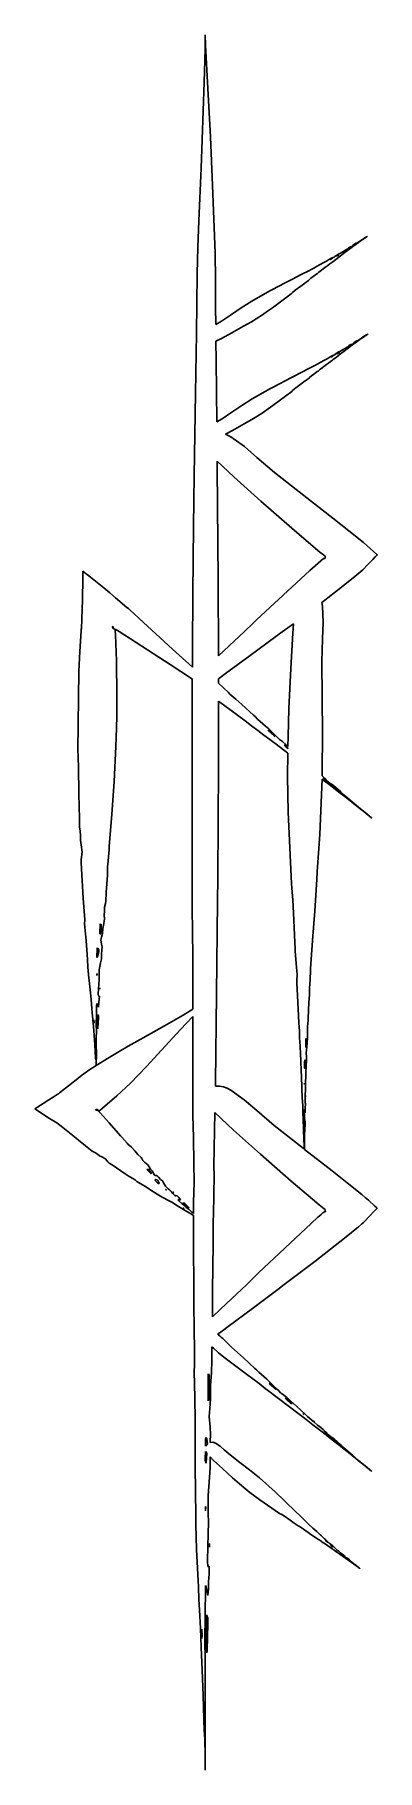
# Model space of a CAD drawing. Extents: x 0 to 83, y 0 to 420.
import ezdxf

# ---------------------------------------------------------------- set-up
doc = ezdxf.new("R2010")
doc.units = 0

msp = doc.modelspace()

# ---------------------------------------------------------------- linework, layer by layer
at = {"layer": 'Layer 1'}
for p, q in [((41.254519, 420.471585), (41.204836, 417.060914)), ((41.333882, 417.966756), (41.254519, 420.471585)), ((41.204836, 417.060914), (40.962083, 408.985604)), ((41.899153, 407.451556), (41.333882, 417.966756)), ((40.962083, 408.985604), (40.231975, 388.125004)), ((42.50869, 395.733651), (41.899153, 407.451556)), ((43.013003, 383.979356), (42.50869, 395.733651)), ((40.231975, 388.125004), (39.728773, 375.386004)), ((43.676834, 367.608456), (43.013003, 383.979356)), ((39.728773, 375.386004), (39.455413, 369.016778)), ((78.399442, 370.285622), (77.578865, 369.737045)), ((77.775618, 369.75076), (78.27992, 370.113221)), ((78.27992, 370.113221), (78.828684, 370.504621)), ((78.816933, 370.560283), (78.399442, 370.285622)), ((79.335152, 370.901472), (78.816933, 370.560283)), ((78.828684, 370.504621), (79.611483, 371.053825)), ((80.081347, 371.389454), (79.335152, 370.901472)), ((79.611483, 371.053825), (79.685928, 371.107249)), ((79.685928, 371.107249), (79.793765, 371.189238)), ((79.793765, 371.189238), (80.161481, 371.437681)), ((80.273769, 371.514727), (80.081347, 371.389454)), ((80.161481, 371.437681), (80.273769, 371.514727)), ((80.273684, 371.514608), (80.283144, 371.520791)), ((80.274737, 371.51535), (80.273684, 371.514608)), ((80.3059, 371.536), (80.274737, 371.51535)), ((80.283144, 371.520791), (80.3059, 371.536)), ((80.4072, 371.602998), (80.305919, 371.535476)), ((80.305919, 371.535476), (80.397184, 371.595827)), ((80.397184, 371.595827), (80.4767, 371.649)), ((80.4767, 371.649), (80.4072, 371.602998)), ((80.4767, 371.649), (80.4767, 371.649)), ((39.455413, 369.016778), (39.31153, 362.652404)), ((43.715171, 361.089346), (43.676834, 367.608456)), ((71.043585, 365.94108), (70.574648, 365.639709)), ((71.331734, 366.098134), (71.043585, 365.94108)), ((71.969838, 366.415828), (71.331734, 366.098134)), ((71.452729, 365.970569), (71.4703, 366.02)), ((71.486057, 365.974774), (71.452729, 365.970569)), ((71.47029, 366.020392), (71.76121, 366.212814)), ((71.4703, 366.02), (71.47029, 366.020392)), ((72.050524, 366.317451), (71.486057, 365.974774)), ((71.76121, 366.212814), (72.035191, 366.359358)), ((72.209444, 366.529724), (71.969838, 366.415828)), ((72.035191, 366.359358), (72.078783, 366.349342)), ((72.078783, 366.349342), (72.050524, 366.317451)), ((72.062549, 365.459841), (72.814247, 366.05133)), ((72.405947, 366.612948), (72.209444, 366.529724)), ((72.633181, 366.801289), (72.405947, 366.612948)), ((72.950565, 367.009789), (72.633181, 366.801289)), ((72.814247, 366.05133), (73.911217, 366.861333)), ((73.281741, 367.203695), (72.950565, 367.009789)), ((73.129821, 366.867495), (72.966891, 366.792553)), ((72.966891, 366.792553), (72.9856, 366.841)), ((72.9856, 366.841), (72.98562, 366.840907)), ((72.98562, 366.840907), (73.171178, 366.995982)), ((73.450854, 367.06474), (73.129821, 366.867495)), ((73.171178, 366.995982), (73.533833, 367.158601)), ((73.796, 367.488), (73.281741, 367.203695)), ((73.502484, 367.098872), (73.450854, 367.06474)), ((73.554238, 367.155138), (73.502484, 367.098872)), ((73.533833, 367.158601), (73.554238, 367.155138)), ((74.650603, 367.966424), (73.796, 367.488)), ((73.911217, 366.861333), (74.364818, 367.200547)), ((74.364818, 367.200547), (74.985306, 367.669978)), ((74.631166, 367.839872), (74.538725, 367.781751)), ((74.538725, 367.781751), (74.5432, 367.794)), ((74.5432, 367.794), (74.54324, 367.794115)), ((74.54324, 367.794115), (74.633946, 367.852114)), ((74.633946, 367.852114), (74.631166, 367.839872)), ((74.831225, 368.091448), (74.650603, 367.966424)), ((75.402061, 368.43165), (74.831225, 368.091448)), ((74.985306, 367.669978), (75.120411, 367.772001)), ((75.120411, 367.772001), (75.656684, 368.184547)), ((75.344781, 368.457347), (75.307187, 368.431129)), ((75.307187, 368.431129), (75.360919, 368.457223)), ((75.3846, 368.478), (75.344781, 368.457347)), ((75.360919, 368.457223), (75.3846, 368.478)), ((75.3846, 368.478), (75.3846, 368.478)), ((75.735769, 368.630617), (75.402061, 368.43165)), ((75.656684, 368.184547), (76.191162, 368.591652)), ((75.852942, 368.718295), (75.735769, 368.630617)), ((76.187271, 368.963895), (75.823078, 368.747603)), ((75.823078, 368.747603), (75.852942, 368.718295)), ((76.501071, 369.148031), (76.187271, 368.963895)), ((76.191162, 368.591652), (76.740295, 368.9854)), ((76.318849, 368.944603), (76.501071, 369.148031)), ((76.456856, 369.028573), (76.318849, 368.944603)), ((76.927585, 369.328953), (76.456856, 369.028573)), ((76.740295, 368.9854), (76.965057, 369.152966)), ((77.199771, 369.509874), (76.927585, 369.328953)), ((76.963232, 369.396082), (77.529186, 369.7719)), ((77.135684, 369.558077), (76.963232, 369.396082)), ((76.965057, 369.152966), (77.775618, 369.75076)), ((77.756666, 369.938097), (77.135684, 369.558077)), ((77.366036, 369.60794), (77.199771, 369.509874)), ((77.531538, 369.608765), (77.357667, 369.492642)), ((77.357667, 369.492642), (77.507, 369.603)), ((77.578865, 369.737045), (77.366036, 369.60794)), ((77.50699, 369.603445), (77.564247, 369.635229)), ((77.507, 369.603), (77.50699, 369.603445)), ((77.529186, 369.7719), (77.7652, 369.924)), ((77.564247, 369.635229), (77.531538, 369.608765)), ((77.815718, 369.964561), (77.756666, 369.938097)), ((77.7652, 369.924), (77.815718, 369.964561)), ((77.7652, 369.924), (77.7652, 369.924)), ((39.31153, 362.652404), (39.217482, 355.390804)), ((64.454992, 362.356036), (62.321212, 361.269026)), ((66.480802, 363.388266), (64.454992, 362.356036)), ((66.675575, 363.505007), (66.480802, 363.388266)), ((67.626928, 364.012772), (66.675575, 363.505007)), ((66.812533, 361.476227), (67.338169, 361.90683)), ((67.338169, 361.90683), (68.191953, 362.518845)), ((67.778481, 364.080912), (67.626928, 364.012772)), ((68.857131, 364.705915), (67.778481, 364.080912)), ((68.191953, 362.518845), (68.374551, 362.638676)), ((68.374551, 362.638676), (68.735468, 362.917294)), ((68.735468, 362.917294), (70.405008, 364.199204)), ((69.934311, 365.318921), (68.857131, 364.705915)), ((70.0837, 365.396953), (69.934311, 365.318921)), ((70.574648, 365.639709), (70.0837, 365.396953)), ((70.405008, 364.199204), (70.898493, 364.582811)), ((70.898493, 364.582811), (71.386537, 364.967779)), ((71.386537, 364.967779), (71.886327, 365.318369)), ((71.886327, 365.318369), (72.062549, 365.459841)), ((43.751405, 354.567756), (43.715171, 361.089346)), ((56.849975, 358.427581), (52.489435, 355.954901)), ((59.535725, 359.822021), (56.849975, 358.427581)), ((57.468737, 354.290947), (62.011497, 357.734017)), ((60.091042, 360.114736), (59.535725, 359.822021)), ((62.321212, 361.269026), (60.091042, 360.114736)), ((62.011497, 357.734017), (62.319731, 357.988271)), ((62.319731, 357.988271), (63.027897, 358.565045)), ((63.027897, 358.565045), (64.338867, 359.567715)), ((64.338867, 359.567715), (65.298938, 360.279036)), ((65.298938, 360.279036), (66.207317, 360.963396)), ((66.207317, 360.963396), (66.334754, 361.07519)), ((66.334754, 361.07519), (66.812533, 361.476227)), ((39.217482, 355.390804), (39.100061, 348.125374)), ((43.787205, 350.271396), (43.751405, 354.567756)), ((49.954675, 354.332791), (47.565785, 352.699181)), ((52.489435, 355.954901), (49.954675, 354.332791)), ((55.086517, 352.640519), (56.300717, 353.483293)), ((56.300717, 353.483293), (57.468737, 354.290947)), ((45.155865, 351.091911), (43.787205, 350.271396)), ((47.565785, 352.699181), (45.155865, 351.091911)), ((47.659137, 348.26353), (50.492367, 349.82789)), ((50.492367, 349.82789), (52.397797, 350.95138)), ((52.397797, 350.95138), (53.557527, 351.663689)), ((53.557527, 351.663689), (55.086517, 352.640519)), ((39.100061, 348.125374), (38.875116, 333.589474)), ((43.820647, 346.260286), (45.164447, 346.91002)), ((43.860096, 341.527016), (43.820647, 346.260286)), ((45.164447, 346.91002), (47.659137, 348.26353)), ((75.482862, 344.798124), (75.445268, 344.771906)), ((75.445268, 344.771906), (75.499, 344.798)), ((75.522681, 344.818777), (75.482862, 344.798124)), ((75.499, 344.798), (75.522681, 344.818777)), ((75.873736, 344.971118), (75.540028, 344.772264)), ((75.794654, 344.525178), (76.329132, 344.932159)), ((75.990909, 345.05892), (75.873736, 344.971118)), ((76.325237, 345.304518), (75.961044, 345.088226)), ((75.961044, 345.088226), (75.990909, 345.05892)), ((76.639037, 345.488654), (76.325237, 345.304518)), ((76.329132, 344.932159), (76.878265, 345.326031)), ((76.456818, 345.285101), (76.639037, 345.488654)), ((76.594825, 345.369203), (76.456818, 345.285101)), ((77.065554, 345.669583), (76.594825, 345.369203)), ((76.878265, 345.326031), (77.103027, 345.493597)), ((77.33774, 345.850504), (77.065554, 345.669583)), ((77.1012, 345.737), (77.667151, 346.112818)), ((77.273649, 345.899013), (77.1012, 345.737)), ((77.1012, 345.737), (77.1012, 345.737)), ((77.103027, 345.493597), (77.913588, 346.091391)), ((77.894631, 346.279033), (77.273649, 345.899013)), ((77.504008, 345.948571), (77.33774, 345.850504)), ((77.669548, 345.949193), (77.495677, 345.8332)), ((77.495677, 345.8332), (77.645, 345.944)), ((77.716834, 346.077675), (77.504008, 345.948571)), ((77.645, 345.944), (77.702257, 345.975781)), ((77.645, 345.944), (77.645, 345.944)), ((77.667151, 346.112818), (77.903165, 346.264936)), ((77.702257, 345.975781), (77.669548, 345.949193)), ((78.537411, 346.626128), (77.716834, 346.077675)), ((77.953683, 346.305497), (77.894631, 346.279033)), ((77.903165, 346.264936), (77.953683, 346.305497)), ((77.913588, 346.091391), (78.417893, 346.453854)), ((78.417893, 346.453854), (78.966654, 346.845251)), ((78.954902, 346.900914), (78.537411, 346.626128)), ((79.473121, 347.242102), (78.954902, 346.900914)), ((78.966654, 346.845251), (79.749453, 347.394455)), ((80.219316, 347.730084), (79.473121, 347.242102)), ((79.749453, 347.394455), (79.823897, 347.44788)), ((79.823897, 347.44788), (79.931734, 347.529868)), ((79.931734, 347.529868), (80.29945, 347.778311)), ((80.411616, 347.855357), (80.219316, 347.730084)), ((80.29945, 347.778311), (80.411616, 347.855357)), ((80.411632, 347.855269), (80.421214, 347.861452)), ((80.412806, 347.856011), (80.411632, 347.855269)), ((80.4491, 347.88), (80.412806, 347.856011)), ((80.421214, 347.861452), (80.4491, 347.88)), ((80.5452, 347.943998), (80.44905, 347.879933)), ((80.44905, 347.879933), (80.535184, 347.936942)), ((80.4491, 347.88), (80.4491, 347.88)), ((80.535184, 347.936942), (80.6147, 347.99)), ((80.6147, 347.99), (80.5452, 347.943998)), ((80.6147, 347.99), (80.6147, 347.99)), ((44.030383, 326.665516), (43.860096, 341.527016)), ((68.995116, 341.046739), (67.916466, 340.421736)), ((70.072296, 341.659745), (68.995116, 341.046739)), ((70.221685, 341.737776), (70.072296, 341.659745)), ((70.712633, 341.980408), (70.221685, 341.737776)), ((70.543031, 340.539126), (71.036513, 340.922733)), ((71.18157, 342.281903), (70.712633, 341.980408)), ((71.036513, 340.922733), (71.524557, 341.307579)), ((71.469719, 342.438957), (71.18157, 342.281903)), ((72.107823, 342.756651), (71.469719, 342.438957)), ((71.524557, 341.307579), (72.0243, 341.659)), ((71.590739, 342.311108), (71.6083, 342.361)), ((71.624067, 342.315313), (71.590739, 342.311108)), ((71.6083, 342.360945), (71.89922, 342.553367)), ((71.6083, 342.361), (71.6083, 342.360945)), ((72.188534, 342.65799), (71.624067, 342.315313)), ((71.89922, 342.553367), (72.173201, 342.699911)), ((72.0243, 341.659), (72.200522, 341.800472)), ((72.347429, 342.870547), (72.107823, 342.756651)), ((72.173201, 342.699911), (72.216793, 342.689771)), ((72.216793, 342.689771), (72.188534, 342.65799)), ((72.200522, 341.800472), (72.952217, 342.391837)), ((72.543932, 342.953772), (72.347429, 342.870547)), ((72.771166, 343.142116), (72.543932, 342.953772)), ((73.088553, 343.350613), (72.771166, 343.142116)), ((72.952217, 342.391837), (74.049187, 343.201967)), ((73.419726, 343.544519), (73.088553, 343.350613)), ((73.267831, 343.208048), (73.104904, 343.133106)), ((73.104904, 343.133106), (73.1236, 343.181)), ((73.1236, 343.181), (73.12363, 343.18146)), ((73.12363, 343.18146), (73.309188, 343.336535)), ((73.588864, 343.405293), (73.267831, 343.208048)), ((73.309188, 343.336535), (73.671843, 343.499154)), ((73.933985, 343.828824), (73.419726, 343.544519)), ((73.640494, 343.439425), (73.588864, 343.405293)), ((73.692248, 343.495694), (73.640494, 343.439425)), ((73.671843, 343.499154), (73.692248, 343.495694)), ((74.78857, 344.307038), (73.933985, 343.828824)), ((74.049187, 343.201967), (74.502788, 343.541178)), ((74.502788, 343.541178), (75.123276, 344.010609)), ((74.769176, 344.180424), (74.676737, 344.122303)), ((74.676737, 344.122303), (74.6812, 344.135)), ((74.6812, 344.135), (74.68125, 344.13467)), ((74.68125, 344.13467), (74.771959, 344.192667)), ((74.771959, 344.192667), (74.769176, 344.180424)), ((74.969192, 344.431938), (74.78857, 344.307038)), ((75.540028, 344.772264), (74.969192, 344.431938)), ((75.123276, 344.010609), (75.258381, 344.112632)), ((75.258381, 344.112632), (75.794654, 344.525178)), ((60.22904, 336.45556), (59.673723, 336.162721)), ((62.45921, 337.60985), (60.22904, 336.45556)), ((64.59298, 338.69686), (62.45921, 337.60985)), ((64.476893, 335.90764), (65.436964, 336.618961)), ((66.61879, 339.72909), (64.59298, 338.69686)), ((65.436964, 336.618961), (66.345346, 337.303197)), ((66.345346, 337.303197), (66.472781, 337.415115)), ((66.472781, 337.415115), (66.95056, 337.816152)), ((66.81356, 339.845831), (66.61879, 339.72909)), ((67.764913, 340.353599), (66.81356, 339.845831)), ((66.95056, 337.816152), (67.476198, 338.246752)), ((67.476198, 338.246752), (68.329979, 338.858767)), ((67.916466, 340.421736), (67.764913, 340.353599)), ((68.329979, 338.858767), (68.512577, 338.978598)), ((68.512577, 338.978598), (68.873491, 339.257216)), ((68.873491, 339.257216), (70.543031, 340.539126)), ((38.875116, 333.589474), (38.589451, 313.692574)), ((52.627433, 332.295601), (50.092683, 330.673611)), ((56.987973, 334.768401), (52.627433, 332.295601)), ((59.673723, 336.162721), (56.987973, 334.768401)), ((57.606763, 330.630868), (62.149523, 334.073818)), ((62.149523, 334.073818), (62.457757, 334.328196)), ((62.457757, 334.328196), (63.165923, 334.90497)), ((63.165923, 334.90497), (64.476893, 335.90764)), ((47.703783, 329.040001), (45.293863, 327.432731)), ((50.092683, 330.673611), (47.703783, 329.040001)), ((52.535823, 327.291301), (53.695553, 328.00361)), ((53.695553, 328.00361), (55.224543, 328.98044)), ((55.224543, 328.98044), (56.438743, 329.823214)), ((56.438743, 329.823214), (57.606763, 330.630868)), ((45.293863, 327.432731), (44.030383, 326.665516)), ((46.158793, 323.715662), (47.797163, 324.603451)), ((47.797163, 324.603451), (50.630393, 326.167811)), ((50.630393, 326.167811), (52.535823, 327.291301)), ((47.445773, 323.063447), (46.158793, 323.715662)), ((50.71088, 320.699436), (47.445773, 323.063447)), ((53.746553, 318.047237), (50.71088, 320.699436)), ((44.158611, 315.472916), (44.139566, 317.134976)), ((44.139566, 317.134976), (48.147916, 313.325726)), ((44.392215, 288.376516), (44.158611, 315.472916)), ((58.026403, 314.405187), (53.746553, 318.047237)), ((38.589451, 313.692574), (38.42918, 301.442374)), ((48.147916, 313.325726), (54.685396, 307.506676)), ((65.050443, 308.859807), (58.026403, 314.405187)), ((54.685396, 307.506676), (62.174406, 300.904956)), ((72.108913, 303.373047), (65.050443, 308.859807)), ((76.008993, 300.272157), (72.108913, 303.373047)), ((38.42918, 301.442374), (38.241333, 285.105274)), ((62.174406, 300.904956), (67.379706, 296.483076)), ((79.531403, 297.424647), (76.008993, 300.272157)), ((67.379706, 296.483076), (68.993286, 295.136366)), ((68.993286, 295.136366), (69.803229, 294.466597)), ((69.803229, 294.466597), (70.208477, 294.132951)), ((82.713363, 294.572447), (79.531403, 297.424647)), ((82.661918, 294.267491), (82.810192, 294.422445)), ((82.7956, 294.498), (82.713363, 294.572447)), ((82.83678, 294.460904), (82.7956, 294.498)), ((82.810192, 294.422445), (82.83678, 294.460904)), ((11.643071, 290.239256), (11.639487, 289.960762)), ((11.644866, 290.378256), (11.643071, 290.239256)), ((11.64573, 290.447753), (11.644866, 290.378256)), ((11.6636, 290.483), (11.64573, 290.447753)), ((12.12969, 290.109347), (11.6636, 290.483)), ((66.566041, 290.654381), (53.6696, 278.699)), ((69.865731, 293.544301), (66.566041, 290.654381)), ((69.919401, 293.591294), (69.865731, 293.544301)), ((69.944443, 293.613059), (69.919401, 293.591294)), ((69.947547, 293.612565), (69.944443, 293.613059)), ((69.960036, 293.610711), (69.947547, 293.612565)), ((69.985263, 293.607607), (69.960036, 293.610711)), ((70.036831, 293.603774), (69.985263, 293.607607)), ((70.145348, 293.60328), (70.036831, 293.603774)), ((70.195866, 293.60836), (70.145348, 293.60328)), ((70.205015, 293.628889), (70.195866, 293.60836)), ((70.211012, 293.905158), (70.195989, 293.835288)), ((70.195989, 293.835288), (70.233891, 293.796706)), ((70.242734, 293.676624), (70.205015, 293.628889)), ((70.208477, 294.132951), (70.216021, 294.065799)), ((70.216021, 294.065799), (70.211012, 293.905158)), ((70.233891, 293.796706), (70.291273, 293.740933)), ((70.281441, 293.711992), (70.242734, 293.676624)), ((70.302463, 293.731163), (70.2814, 293.713)), ((70.2814, 293.713), (70.281441, 293.711992)), ((70.291273, 293.740933), (70.302463, 293.731163)), ((77.8793, 289.615739), (79.38381, 290.847919)), ((79.38381, 290.847919), (80.57915, 292.093839)), ((80.57915, 292.093839), (81.77085, 293.337039)), ((81.77085, 293.337039), (82.365184, 293.957589)), ((82.365184, 293.957589), (82.661918, 294.267491)), ((11.612526, 287.712412), (11.578332, 284.665062)), ((11.639487, 289.960762), (11.612526, 287.712412)), ((13.0573, 289.366), (12.12969, 290.109347)), ((16.703597, 286.436984), (13.0573, 289.366)), ((18.148247, 285.262294), (16.703597, 286.436984)), ((44.429499, 270.015516), (44.392215, 288.376516)), ((69.41327, 282.952809), (73.48846, 286.100569)), ((73.48846, 286.100569), (75.01405, 287.288859)), ((75.01405, 287.288859), (77.8793, 289.615739)), ((11.553167, 283.127162), (11.48775, 281.608062)), ((11.578332, 284.665062), (11.553167, 283.127162)), ((19.553387, 284.075354), (18.148247, 285.262294)), ((22.310367, 281.746254), (19.553387, 284.075354)), ((22.64988, 281.459234), (22.310367, 281.746254)), ((38.241333, 285.105274), (38.15922, 271.801374)), ((69.580464, 281.995272), (69.41327, 282.952809)), ((69.774175, 278.049822), (69.580464, 281.995272)), ((11.358704, 278.529182), (11.295822, 276.970632)), ((11.48775, 281.608062), (11.358704, 278.529182)), ((22.692233, 281.423494), (22.64988, 281.459234)), ((22.714308, 281.403089), (22.692233, 281.423494)), ((22.757407, 281.363395), (22.714308, 281.403089)), ((22.8436, 281.284), (22.757407, 281.363395)), ((23.188428, 280.966543), (22.8436, 281.284)), ((23.877614, 280.331154), (23.188428, 280.966543)), ((25.252824, 279.056794), (23.877614, 280.331154)), ((33.301234, 271.622934), (25.252824, 279.056794)), ((52.790219, 277.838666), (50.771519, 275.880066)), ((53.6696, 278.699), (52.790219, 277.838666)), ((59.874242, 275.82205), (62.589422, 277.76841)), ((62.589422, 277.76841), (62.4152, 275.497)), ((69.599508, 274.103482), (69.774175, 278.049822)), ((11.238689, 276.023235), (10.94826, 271.029285)), ((11.266452, 276.406718), (11.238689, 276.023235)), ((11.280487, 276.598522), (11.266452, 276.406718)), ((11.295822, 276.970632), (11.280487, 276.598522)), ((18.777789, 276.969934), (18.794, 277.068)), ((18.866407, 276.79433), (18.777789, 276.969934)), ((18.794, 277.068), (18.894417, 277.207618)), ((18.794, 277.068), (18.794, 277.068)), ((18.954765, 276.647047), (18.866407, 276.79433)), ((18.894417, 277.207618), (19.008311, 276.857646)), ((18.997615, 276.584224), (18.954765, 276.647047)), ((19.052893, 276.543166), (18.997615, 276.584224)), ((19.008311, 276.857646), (19.051409, 276.759952)), ((19.051409, 276.759952), (19.063158, 276.735094)), ((19.313268, 276.561841), (19.052893, 276.543166)), ((19.063158, 276.735094), (19.069217, 276.722606)), ((19.069217, 276.722606), (19.072246, 276.716298)), ((19.072246, 276.716298), (19.099948, 276.697996)), ((19.099948, 276.697996), (19.313268, 276.561841)), ((19.468581, 276.430305), (19.46717, 276.463446)), ((19.46717, 276.463446), (20.393, 275.873)), ((19.48002, 276.166032), (19.468581, 276.430305)), ((19.52522, 275.108942), (19.48002, 276.166032)), ((19.606528, 272.994522), (19.52522, 275.108942)), ((20.393, 275.873), (24.53144, 273.23115)), ((50.771519, 275.880066), (47.047849, 272.408426)), ((52.104512, 270.06471), (58.324232, 274.66405)), ((58.324232, 274.66405), (59.874242, 275.82205)), ((62.41523, 275.4974), (61.955321, 266.93312)), ((62.4152, 275.497), (62.41523, 275.4974)), ((69.429162, 268.599282), (69.599508, 274.103482)), ((10.94826, 271.029285), (10.675518, 266.231095)), ((19.737922, 268.765422), (19.606528, 272.994522)), ((24.53144, 273.23115), (32.78353, 267.89811)), ((38.120514, 267.264374), (33.301234, 271.622934)), ((38.15922, 271.801374), (38.120514, 267.264374)), ((47.047849, 272.408426), (44.429499, 270.015516)), ((46.156962, 265.70528), (52.104512, 270.06471)), ((10.675518, 266.231095), (10.434681, 247.008895)), ((19.887, 260.307252), (19.737922, 268.765422)), ((32.78353, 267.89811), (37.93182, 264.50982)), ((44.743102, 264.67181), (46.156962, 265.70528)), ((61.955321, 266.93312), (61.478532, 257.1615)), ((69.486851, 259.830212), (69.429162, 268.599282)), ((37.93182, 264.50982), (38.095368, 264.401986)), ((38.095368, 264.401986), (38.0681, 259.019476)), ((44.435302, 264.446244), (44.743102, 264.67181)), ((44.435672, 263.344884), (44.435302, 264.446244)), ((46.848742, 261.097524), (44.435672, 263.344884)), ((47.206193, 260.733952), (46.848742, 261.097524)), ((48.667304, 259.477067), (47.206193, 260.733952)), ((19.882252, 255.213733), (19.887, 260.307252)), ((38.0681, 259.019476), (38.093759, 207.820276)), ((44.433512, 243.326274), (44.437037, 259.036774)), ((44.437037, 259.036774), (44.560021, 258.943285)), ((44.560021, 258.943285), (45.686791, 258.102241)), ((45.686791, 258.102241), (50.882571, 254.209521)), ((50.081713, 258.176312), (48.667304, 259.477067)), ((52.926863, 255.619792), (50.081713, 258.176312)), ((61.478532, 257.1615), (61.277327, 250.47185)), ((69.611751, 251.070542), (69.486851, 259.830212)), ((19.669102, 250.127752), (19.882252, 255.213733)), ((50.882571, 254.209521), (52.429551, 253.060061)), ((52.429551, 253.060061), (53.972461, 251.924451)), ((53.30497, 255.263628), (52.926863, 255.619792)), ((53.876832, 254.659908), (53.30497, 255.263628)), ((54.51478, 254.090788), (53.876832, 254.659908)), ((55.8354, 252.985098), (54.51478, 254.090788)), ((56.579986, 252.29975), (55.8354, 252.985098)), ((58.157886, 250.7757), (56.579986, 252.29975)), ((19.61296, 248.014692), (19.669102, 250.127752)), ((53.972461, 251.924451), (55.449511, 250.752101)), ((55.449511, 250.752101), (56.012544, 250.342648)), ((56.012544, 250.342648), (58.385734, 248.593038)), ((56.487174, 251.888879), (56.434184, 251.971006)), ((56.434184, 251.971006), (56.5751, 251.937861)), ((58.029084, 250.553689), (56.487174, 251.888879)), ((56.5751, 251.937861), (57.407054, 251.253007)), ((57.407054, 251.253007), (58.108542, 250.600676)), ((58.14094, 250.49), (58.029084, 250.553689)), ((58.108542, 250.600676), (58.1409, 250.49)), ((58.1409, 250.49), (58.14094, 250.49)), ((58.737502, 250.202267), (58.157886, 250.7757)), ((58.385734, 248.593038), (61.204054, 246.425318)), ((59.188879, 249.729867), (58.737502, 250.202267)), ((59.928763, 249.202933), (59.188879, 249.729867)), ((60.833186, 248.455502), (59.928763, 249.202933)), ((60.72789, 247.97863), (60.339521, 248.369039)), ((60.339521, 248.369039), (60.478335, 248.332559)), ((60.478335, 248.332559), (61.085651, 247.902453)), ((61.233797, 248.06732), (60.833186, 248.455502)), ((61.277327, 250.47185), (61.233797, 248.06732)), ((69.557771, 241.960282), (69.611751, 251.070542)), ((10.434681, 247.008895), (10.488476, 245.666145)), ((10.488476, 245.666145), (10.601568, 242.595055)), ((19.233247, 239.569252), (19.61296, 248.014692)), ((61.2249, 247.574), (60.72789, 247.97863)), ((61.085651, 247.902453), (61.22799, 247.746884)), ((61.202756, 246.352604), (61.167512, 240.859784)), ((61.204054, 246.425318), (61.202756, 246.352604)), ((61.22799, 247.746884), (61.2249, 247.574)), ((61.2249, 247.574), (61.2249, 247.574)), ((10.601568, 242.595055), (10.690112, 237.030515)), ((44.248634, 216.211874), (44.433512, 243.326274)), ((61.167512, 240.859784), (61.251913, 236.386834)), ((68.932953, 226.81358), (69.495009, 240.14958)), ((69.495009, 240.14958), (70.413961, 239.422923)), ((69.521601, 240.916432), (69.557771, 241.960282)), ((69.647799, 240.797334), (69.521601, 240.916432)), ((70.489834, 240.053614), (69.647799, 240.797334)), ((70.149508, 240.138696), (69.772084, 240.465046)), ((69.772084, 240.465046), (70.489834, 240.053614)), ((71.469738, 239.028306), (70.149508, 240.138696)), ((10.690112, 237.030515), (10.714905, 232.998175)), ((18.676705, 231.521412), (19.233247, 239.569252)), ((61.251913, 236.386834), (61.327831, 232.089234)), ((70.413961, 239.422923), (71.101352, 238.897843)), ((71.101352, 238.897843), (73.565862, 237.002803)), ((72.250432, 238.387724), (71.469738, 239.028306)), ((72.2827, 238.558), (71.675815, 238.95385)), ((71.675815, 238.95385), (73.298175, 237.62198)), ((72.697977, 237.993852), (72.250432, 238.387724)), ((73.986032, 237.089729), (72.2827, 238.558)), ((72.2827, 238.558), (72.2827, 238.558)), ((72.914184, 237.581323), (72.414332, 237.990528)), ((72.414332, 237.990528), (72.8698, 237.642)), ((73.278954, 237.49041), (72.697977, 237.993852)), ((72.8698, 237.642), (72.86985, 237.64156)), ((72.86985, 237.64156), (73.019298, 237.505405)), ((73.019298, 237.505405), (72.914184, 237.581323)), ((75.639534, 235.56013), (73.278954, 237.49041)), ((73.298175, 237.62198), (73.963736, 237.065489)), ((73.565862, 237.002803), (75.076802, 235.821803)), ((73.963736, 237.065489), (74.125167, 236.948133)), ((74.125167, 236.948133), (73.986032, 237.089729)), ((75.076802, 235.821803), (76.713632, 234.536183)), ((76.830114, 234.57712), (75.639534, 235.56013)), ((10.714905, 232.998175), (10.791585, 231.080538)), ((18.005824, 223.881282), (18.676705, 231.521412)), ((61.327831, 232.089234), (62.12887, 214.875234)), ((76.713632, 234.536183), (79.026842, 232.700133)), ((78.308774, 233.35692), (76.830114, 234.57712)), ((80.429624, 231.59927), (78.308774, 233.35692)), ((79.026842, 232.700133), (79.249797, 232.525644)), ((79.249797, 232.525644), (79.583508, 232.274108)), ((79.583508, 232.274108), (80.647398, 231.409693)), ((80.975419, 231.145914), (80.429624, 231.59927)), ((80.647398, 231.409693), (80.975419, 231.145914)), ((10.791585, 231.080538), (10.789477, 229.161595)), ((10.789477, 229.161595), (10.851371, 228.593973)), ((10.851371, 228.593973), (10.988569, 227.551696)), ((10.988569, 227.551696), (11.031118, 226.499583)), ((80.978469, 231.143985), (80.975438, 231.146457)), ((80.975438, 231.146457), (81.002333, 231.124074)), ((81.0646, 231.073), (80.978469, 231.143985)), ((81.002333, 231.124074), (81.0646, 231.073)), ((81.358346, 230.83161), (81.064519, 231.072261)), ((81.064519, 231.072261), (81.328481, 230.854984)), ((81.0646, 231.073), (81.0646, 231.073)), ((81.328481, 230.854984), (81.537085, 230.684623)), ((81.5572, 230.668), (81.358346, 230.83161)), ((81.537085, 230.684623), (81.5572, 230.668)), ((81.5572, 230.668), (81.5572, 230.668)), ((11.031118, 226.499583), (11.072769, 225.357956)), ((11.072769, 225.357956), (11.208884, 224.215123)), ((11.208884, 224.215123), (11.440418, 222.442348)), ((17.703956, 219.483393), (17.993457, 223.113943)), ((17.993457, 223.113943), (18.005824, 223.881282)), ((68.332622, 217.69714), (68.932953, 226.81358)), ((11.228981, 220.667063), (11.198001, 219.928784)), ((11.198001, 219.928784), (11.278694, 218.391874)), ((11.440418, 222.442348), (11.228981, 220.667063)), ((17.588592, 216.820127), (17.609908, 218.928756)), ((17.609908, 218.928756), (17.703956, 219.483393)), ((11.278694, 218.391874), (11.684747, 211.295124)), ((17.25507, 212.634694), (17.424164, 214.720686)), ((17.424164, 214.720686), (17.588592, 216.820127)), ((44.212214, 210.583274), (44.248634, 216.211874)), ((62.12887, 214.875234), (62.21797, 213.672844)), ((67.711516, 208.24086), (68.215943, 215.80482)), ((68.215943, 215.80482), (68.332622, 217.69714)), ((11.684747, 211.295124), (11.840816, 209.188614)), ((17.108634, 209.972332), (17.172879, 210.539336)), ((17.172879, 210.539336), (17.25507, 212.634694)), ((44.002357, 188.086174), (44.212214, 210.583274)), ((62.21797, 213.672844), (62.40996, 210.923154)), ((62.40996, 210.923154), (62.656238, 205.940334)), ((11.840816, 209.188614), (12.025324, 207.095214)), ((12.025324, 207.095214), (12.093393, 206.035254)), ((12.093393, 206.035254), (12.051229, 205.032234)), ((16.73826, 205.144592), (16.847762, 206.250152)), ((16.834075, 207.190546), (16.834901, 208.134922)), ((16.847762, 206.250152), (16.834075, 207.190546)), ((16.834901, 208.134922), (16.891726, 209.069674)), ((16.891726, 209.069674), (17.108634, 209.972332)), ((38.093759, 207.820276), (38.13018, 204.244266)), ((67.199729, 201.03232), (67.711516, 208.24086)), ((12.051229, 205.032234), (12.13291, 204.271572)), ((12.13291, 204.271572), (12.450049, 201.049482)), ((15.724328, 202.707969), (15.82023, 204.939)), ((15.781275, 202.568969), (15.724328, 202.707969)), ((15.943152, 202.673095), (15.781275, 202.568969)), ((15.82023, 204.939), (15.891768, 205.040778)), ((15.891768, 205.040778), (16.050679, 204.898315)), ((16.070835, 203.719175), (15.943152, 202.673095)), ((16.003633, 201.154553), (16.189253, 201.864017)), ((16.050679, 204.898315), (16.070835, 203.719175)), ((16.189253, 201.864017), (16.36028, 202.752302)), ((16.36028, 202.752302), (16.448886, 203.964307)), ((16.448886, 203.964307), (16.73826, 205.144592)), ((38.13018, 204.244266), (38.205739, 196.065816)), ((62.656238, 205.940334), (62.798083, 202.329444)), ((62.798083, 202.329444), (62.951301, 198.894034)), ((12.450049, 201.049482), (12.724276, 196.446062)), ((15.004103, 197.36515), (15.062596, 198.63815)), ((15.062596, 198.63815), (15.080304, 199.083888)), ((15.080304, 199.083888), (15.201472, 199.237553)), ((15.510325, 198.282118), (15.180944, 196.956058)), ((15.201472, 199.237553), (15.359638, 199.094596)), ((15.359638, 199.094596), (15.51262, 198.702756)), ((15.51262, 198.702756), (15.510325, 198.282118)), ((16.184803, 200.162639), (16.003633, 201.154553)), ((16.11722, 197.583239), (16.202611, 198.878749)), ((16.274398, 199.521813), (16.184803, 200.162639)), ((16.202611, 198.878749), (16.274398, 199.521813)), ((62.951301, 198.894034), (62.999409, 198.386034)), ((62.999409, 198.386034), (63.148795, 196.511034)), ((66.714158, 194.18859), (67.199729, 201.03232)), ((12.724276, 196.446062), (12.866615, 194.534452)), ((12.866615, 194.534452), (13.099414, 191.909672)), ((15.0041, 197.365), (15.004103, 197.36515)), ((15.005589, 197.155778), (15.0041, 197.365)), ((15.105571, 196.905108), (15.005589, 197.155778)), ((15.180944, 196.956058), (15.105571, 196.905108)), ((15.548362, 192.300779), (15.623258, 193.962481)), ((15.623258, 193.962481), (15.901117, 195.602499)), ((15.901117, 195.602499), (16.127225, 196.579988)), ((16.127225, 196.579988), (16.11722, 197.583239)), ((38.205739, 196.065816), (38.234551, 184.380016)), ((63.148795, 196.511034), (63.295522, 194.465864)), ((63.295522, 194.465864), (63.451377, 192.88044)), ((66.507329, 190.249369), (66.696909, 193.501379)), ((66.696909, 193.501379), (66.714158, 194.18859)), ((13.099414, 191.909672), (13.151538, 191.338587)), ((13.151538, 191.338587), (13.401341, 189.057107)), ((15.01078, 192.59107), (15.022351, 192.960087)), ((15.059565, 192.560525), (15.01078, 192.59107)), ((15.022351, 192.960087), (15.0665, 192.925)), ((15.066553, 192.92447), (15.059565, 192.560525)), ((15.0665, 192.925), (15.066553, 192.92447)), ((15.343079, 188.001949), (15.434344, 189.314029)), ((15.434344, 189.314029), (15.495047, 190.438681)), ((15.495047, 190.438681), (15.584596, 191.558419)), ((15.584596, 191.558419), (15.548362, 192.300779)), ((15.737688, 189.58083), (15.694776, 189.380735)), ((15.694776, 189.380735), (15.721796, 189.275125)), ((15.721796, 189.275125), (15.7469, 189.426)), ((15.7469, 189.426), (15.737688, 189.58083)), ((63.451377, 192.88044), (63.387284, 191.288664)), ((63.387284, 191.288664), (63.388396, 190.627418)), ((63.388396, 190.627418), (63.460616, 189.251398)), ((63.460616, 189.251398), (63.782578, 182.897498)), ((66.421544, 187.86403), (66.455885, 189.752376)), ((66.455885, 189.752376), (66.507329, 190.249369)), ((13.401341, 189.057107), (13.644281, 186.791077)), ((13.644281, 186.791077), (13.782852, 184.508097)), ((14.930039, 183.338917), (14.972271, 185.226417)), ((14.972271, 185.226417), (15.005164, 185.77215)), ((15.005164, 185.77215), (15.234239, 185.342817)), ((15.234239, 185.342817), (15.440587, 184.878796)), ((15.400026, 187.507908), (15.343079, 188.001949)), ((15.644758, 187.537586), (15.400026, 187.507908)), ((15.440587, 184.878796), (15.542983, 186.107156)), ((15.542983, 186.107156), (15.644758, 187.537586)), ((43.710384, 166.646274), (44.002357, 188.086174)), ((66.172816, 182.238376), (66.323624, 185.983566)), ((66.323624, 185.983566), (66.421544, 187.86403)), ((13.782852, 184.508097), (13.875536, 183.562063)), ((13.875536, 183.562063), (14.192367, 180.161403)), ((14.300336, 181.113721), (14.295081, 181.820588)), ((14.295081, 181.820588), (14.35971, 181.192867)), ((14.3268, 180.972), (14.300336, 181.113721)), ((14.35971, 181.192867), (14.3268, 180.972)), ((14.3268, 180.972), (14.3268, 180.972)), ((14.827705, 180.74109), (14.885087, 181.581886)), ((14.885087, 181.581886), (14.943456, 182.233847)), ((14.943456, 182.233847), (14.930039, 183.338917)), ((15.403984, 182.806462), (15.163582, 183.11261)), ((15.163582, 183.11261), (15.197897, 180.81566)), ((15.197897, 180.81566), (15.187201, 179.866409)), ((15.296037, 179.864186), (15.4281, 182.324)), ((15.4281, 182.324), (15.403984, 182.806462)), ((15.4281, 182.324), (15.4281, 182.324)), ((35.920471, 182.979386), (31.423211, 180.333576)), ((34.249483, 178.408892), (36.558243, 180.836312)), ((38.234551, 184.380016), (35.920471, 182.979386)), ((36.558243, 180.836312), (38.238843, 182.652572)), ((38.242306, 181.245392), (38.227529, 170.505692)), ((38.238843, 182.652572), (38.242306, 181.245392)), ((63.782578, 182.897498), (63.885713, 181.011608)), ((63.885713, 181.011608), (63.996889, 179.137588)), ((66.010127, 180.084146), (66.040766, 180.921406)), ((66.040766, 180.921406), (66.140231, 181.730376)), ((66.140231, 181.730376), (66.172816, 182.238376)), ((14.192367, 180.161403), (14.352017, 178.063313)), ((14.352017, 178.063313), (14.520077, 175.786023)), ((14.924303, 179.080641), (14.827705, 180.74109)), ((14.885025, 177.40424), (14.924303, 179.080641)), ((14.891146, 175.71473), (14.885025, 177.40424)), ((15.187201, 179.866409), (15.229433, 179.648266)), ((15.229433, 179.648266), (15.296037, 179.864186)), ((26.206471, 177.421766), (22.637571, 175.425196)), ((31.423211, 180.333576), (26.206471, 177.421766)), ((30.622583, 174.477462), (34.249483, 178.408892)), ((63.996889, 179.137588), (64.037882, 177.290158)), ((64.037882, 177.290158), (64.082278, 176.609382)), ((64.082278, 176.609382), (64.251143, 173.725022)), ((65.532033, 175.220405), (65.575007, 177.218585)), ((65.575007, 177.218585), (65.604437, 177.309971)), ((65.604437, 177.309971), (65.668806, 177.182844)), ((65.668806, 177.182844), (65.673, 176.128)), ((65.785128, 175.262586), (65.950468, 177.406066)), ((65.950468, 177.406066), (66.002397, 178.396496)), ((66.002397, 178.396496), (66.010127, 180.084146)), ((14.520077, 175.786023), (14.722456, 172.554413)), ((14.722456, 172.554413), (14.750156, 172.244635)), ((14.9011, 173.617), (14.891146, 175.71473)), ((14.894927, 170.76217), (14.9011, 173.617)), ((14.9011, 173.617), (14.9011, 173.617)), ((17.568001, 172.483956), (15.290901, 171.012346)), ((20.451861, 174.181376), (17.568001, 172.483956)), ((22.637571, 175.425196), (20.451861, 174.181376)), ((27.029503, 170.512892), (30.622583, 174.477462)), ((64.251143, 173.725022), (64.408693, 169.603522)), ((65.554416, 175.096123), (65.532033, 175.220405)), ((65.618968, 175.18986), (65.554416, 175.096123)), ((65.673011, 176.126992), (65.618968, 175.18986)), ((65.638584, 173.830794), (65.713836, 174.46668)), ((65.70555, 172.94313), (65.638584, 173.830794)), ((65.673, 176.128), (65.673011, 176.126992)), ((65.707836, 171.79342), (65.70555, 172.94313)), ((65.713836, 174.46668), (65.785128, 175.262586)), ((13.106833, 169.593872), (11.020543, 168.047442)), ((14.854593, 170.736662), (13.106833, 169.593872)), ((14.750156, 172.244635), (14.820647, 171.787692)), ((14.820647, 171.787692), (14.854593, 170.736662)), ((15.290901, 171.012346), (14.894927, 170.76217)), ((23.202823, 166.501822), (27.029503, 170.512892)), ((38.227529, 170.505692), (38.235628, 160.287892)), ((64.408693, 169.603522), (64.481159, 167.892132)), ((65.252914, 170.433843), (65.273517, 171.573903)), ((65.253781, 170.246242), (65.252914, 170.433843)), ((65.291316, 170.022158), (65.253781, 170.246242)), ((65.273517, 171.573903), (65.32601, 172.111104)), ((65.319389, 170.067912), (65.291316, 170.022158)), ((65.443426, 171.256452), (65.319389, 170.067912)), ((65.32601, 172.111104), (65.386544, 171.98348)), ((65.386544, 171.98348), (65.4434, 171.257)), ((65.4434, 171.257), (65.443426, 171.256452)), ((65.451542, 165.9008), (65.584728, 168.85861)), ((65.584728, 168.85861), (65.670676, 170.63295)), ((65.670676, 170.63295), (65.707836, 171.79342)), ((6.004143, 164.128496), (5.733492, 163.914927)), ((8.171493, 165.838536), (6.004143, 164.128496)), ((9.256463, 166.694298), (8.171493, 165.838536)), ((9.728984, 167.06542), (9.256463, 166.694298)), ((9.986393, 167.262913), (9.728984, 167.06542)), ((11.020543, 168.047442), (9.986393, 167.262913)), ((19.84403, 163.389547), (23.202823, 166.501822)), ((43.695296, 165.782847), (43.710384, 166.646274)), ((44.680036, 165.780982), (43.695296, 165.782847)), ((45.643511, 165.614168), (44.680036, 165.780982)), ((46.565234, 165.287764), (45.643511, 165.614168)), ((47.424716, 164.807132), (46.565234, 165.287764)), ((50.670881, 162.45828), (47.424716, 164.807132)), ((64.481159, 167.892132), (64.589117, 165.542382)), ((64.589117, 165.542382), (64.612305, 165.03103)), ((64.612305, 165.03103), (64.717173, 162.98883)), ((65.261082, 166.158618), (65.264791, 166.489173)), ((65.278456, 166.131412), (65.261082, 166.158618)), ((65.264791, 166.489173), (65.280558, 166.457282)), ((65.280558, 166.457282), (65.278456, 166.131412)), ((65.409186, 163.225926), (65.463415, 165.236226)), ((65.463415, 165.236226), (65.451542, 165.9008)), ((0.683752, 160.692351), (0.00966, 160.263)), ((0.00966, 160.263), (0.028149, 160.235421)), ((0.028149, 160.235421), (0.070008, 160.207481)), ((0.070008, 160.207481), (0.153605, 160.151709)), ((0.153605, 160.151709), (0.320923, 160.040039)), ((0.320923, 160.040039), (0.655376, 159.816703)), ((0.655376, 159.816703), (1.992436, 158.923843)), ((3.383492, 162.410051), (0.683752, 160.692351)), ((4.735332, 163.269891), (3.383492, 162.410051)), ((5.411717, 163.700122), (4.735332, 163.269891)), ((5.580889, 163.807711), (5.411717, 163.700122)), ((5.665476, 163.861505), (5.580889, 163.807711)), ((5.733492, 163.914927), (5.665476, 163.861505)), ((14.751386, 159.897878), (14.774266, 160.055674)), ((15.111747, 159.966263), (14.751386, 159.897878)), ((14.774266, 160.055674), (14.857803, 160.103285)), ((14.857803, 160.103285), (15.060921, 160.116518)), ((15.060921, 160.116518), (15.091283, 160.115279)), ((15.091283, 160.115279), (15.104082, 160.114416)), ((15.104082, 160.114416), (15.125723, 160.101306)), ((15.135677, 159.965275), (15.111747, 159.966263)), ((15.125723, 160.101306), (15.260765, 159.977766)), ((15.230588, 159.86696), (15.135677, 159.965275)), ((15.420168, 159.670088), (15.230588, 159.86696)), ((15.260765, 159.977766), (15.492325, 159.729199)), ((15.59738, 159.736001), (15.863075, 159.954269)), ((15.863075, 159.954269), (16.390813, 160.395382)), ((16.390813, 160.395382), (19.84403, 163.389547)), ((38.235628, 160.287892), (38.270562, 158.776712)), ((53.687596, 159.821212), (50.670881, 162.45828)), ((57.940926, 156.200432), (53.687596, 159.821212)), ((64.717173, 162.98883), (64.814621, 160.96022)), ((64.814621, 160.96022), (64.874043, 158.91641)), ((65.256026, 159.563959), (65.266229, 160.052928)), ((65.266229, 160.052928), (65.407888, 159.254178)), ((65.377653, 162.050736), (65.409186, 163.225926)), ((65.396511, 161.608511), (65.377653, 162.050736)), ((65.478378, 161.635718), (65.396511, 161.608511)), ((65.407888, 159.254178), (65.442576, 160.354428)), ((65.442576, 160.354428), (65.478378, 161.635718)), ((65.513321, 163.465794), (65.498172, 163.286479)), ((65.498172, 163.286479), (65.5072, 163.192)), ((65.5072, 163.192), (65.516104, 163.327167)), ((65.5072, 163.192), (65.5072, 163.192)), ((65.516104, 163.327167), (65.513321, 163.465794)), ((1.992436, 158.923843), (3.554016, 157.9391)), ((3.554016, 157.9391), (5.316116, 156.82908)), ((5.316116, 156.82908), (5.74443, 156.553914)), ((5.74443, 156.553914), (6.091247, 156.281973)), ((6.091247, 156.281973), (6.774744, 155.73672)), ((6.774744, 155.73672), (9.202594, 153.75734)), ((15.796974, 159.273741), (15.420168, 159.670088)), ((15.492325, 159.729199), (15.518914, 159.698406)), ((15.518914, 159.698406), (15.532147, 159.683073)), ((15.532147, 159.683073), (15.59738, 159.736001)), ((16.544837, 158.474742), (15.796974, 159.273741)), ((18.018597, 156.853002), (16.544837, 158.474742)), ((20.752197, 153.694112), (18.018597, 156.853002)), ((38.270562, 158.776712), (38.36696, 153.200292)), ((43.354511, 146.291003), (43.583675, 159.397603)), ((43.583675, 159.397603), (48.095645, 155.094563)), ((64.922856, 150.688812), (57.940926, 156.200432)), ((64.874043, 158.91641), (64.908855, 158.069431)), ((64.908855, 158.069431), (65.024109, 155.025171)), ((65.053206, 155.878891), (65.048941, 156.511932)), ((65.048941, 156.511932), (65.0712, 155.95)), ((65.061864, 155.752137), (65.053206, 155.878891)), ((65.0712, 155.95), (65.061864, 155.752137)), ((65.0712, 155.95), (65.0712, 155.95)), ((65.21627, 155.547079), (65.232718, 156.300197)), ((65.232718, 156.300197), (65.250091, 156.884143)), ((65.244588, 157.873709), (65.256026, 159.563959)), ((65.250091, 156.884143), (65.244588, 157.873709)), ((65.40149, 156.966477), (65.318694, 157.67186)), ((65.318694, 157.67186), (65.329577, 155.61507)), ((65.329577, 155.61507), (65.3263, 154.765)), ((65.359258, 154.763267), (65.40149, 156.966477)), ((9.202594, 153.75734), (9.99745, 153.115522)), ((9.99745, 153.115522), (10.586588, 152.648809)), ((10.586588, 152.648809), (12.274558, 151.272669)), ((21.062288, 153.419081), (20.752197, 153.694112)), ((22.380798, 151.941291), (21.062288, 153.419081)), ((22.550157, 151.677391), (22.380798, 151.941291)), ((23.410563, 150.931291), (22.550157, 151.677391)), ((38.36696, 153.200292), (38.457359, 147.117342)), ((48.095645, 155.094563), (54.592005, 149.308413)), ((65.024109, 155.025171), (65.080068, 153.146831)), ((65.080068, 153.146831), (65.135779, 151.107971)), ((65.237973, 152.559089), (65.21627, 155.547079)), ((65.241743, 151.046179), (65.237973, 152.559089)), ((65.3263, 154.765), (65.339099, 154.569733)), ((65.3263, 154.765), (65.3263, 154.765)), ((65.339099, 154.569733), (65.359258, 154.763267)), ((12.274558, 151.272669), (13.118482, 150.667066)), ((13.118482, 150.667066), (13.913488, 150.002389)), ((13.913488, 150.002389), (14.188146, 149.852755)), ((14.188146, 149.852755), (14.707924, 149.596057)), ((14.707924, 149.596057), (15.172147, 149.265347)), ((15.172147, 149.265347), (15.673099, 148.90307)), ((15.673099, 148.90307), (16.234617, 148.611656)), ((16.234617, 148.611656), (17.116693, 148.176895)), ((17.116693, 148.176895), (17.718467, 147.399116)), ((17.718467, 147.399116), (18.004564, 147.119883)), ((24.174927, 150.078901), (23.410563, 150.931291)), ((24.930751, 149.227683), (24.174927, 150.078901)), ((25.746397, 148.439721), (24.930751, 149.227683)), ((25.940055, 148.194247), (25.746397, 148.439721)), ((26.174513, 147.716036), (25.940055, 148.194247)), ((26.525423, 147.349122), (26.174513, 147.716036)), ((26.916374, 147.021594), (26.525423, 147.349122)), ((54.592005, 149.308413), (62.034025, 142.744283)), ((65.14895, 150.513143), (64.9228, 150.689)), ((64.9228, 150.689), (64.922856, 150.688812)), ((65.135779, 151.107971), (65.14895, 150.513143)), ((65.245824, 150.438366), (65.241743, 151.046179)), ((71.939244, 145.236166), (65.245824, 150.438366)), ((18.004564, 147.119883), (18.693626, 146.649701)), ((18.693626, 146.649701), (21.897226, 144.504251)), ((21.897226, 144.504251), (22.871025, 143.89446)), ((22.871025, 143.89446), (23.857746, 143.311133)), ((23.857746, 143.311133), (24.340973, 142.996389)), ((24.340973, 142.996389), (24.729643, 142.617002)), ((27.315024, 146.706683), (26.916374, 147.021594)), ((27.196488, 145.466949), (27.200382, 145.556977)), ((28.059545, 144.621451), (27.196488, 145.466949)), ((27.200382, 145.556977), (27.361827, 145.629198)), ((27.702712, 146.240342), (27.315024, 146.706683)), ((27.361827, 145.629198), (27.863657, 145.236441)), ((27.994739, 145.626827), (27.702712, 146.240342)), ((27.863657, 145.236441), (28.21499, 144.776778)), ((28.450945, 145.123282), (27.994739, 145.626827)), ((28.1539, 144.617), (28.059545, 144.621451)), ((28.21499, 144.776778), (28.1539, 144.617)), ((28.1539, 144.617), (28.1539, 144.617)), ((28.708972, 144.685014), (28.450945, 145.123282)), ((28.883464, 144.297571), (28.708972, 144.685014)), ((29.163354, 144.128738), (28.883464, 144.297571)), ((29.146961, 142.874745), (29.161337, 143.020608)), ((29.161337, 143.020608), (29.322534, 143.092086)), ((29.411388, 144.092906), (29.163354, 144.128738)), ((29.322534, 143.092086), (29.584356, 143.07315)), ((29.733352, 143.940694), (29.411388, 144.092906)), ((29.584356, 143.07315), (29.756352, 142.926139)), ((29.955142, 143.662057), (29.733352, 143.940694)), ((30.437177, 143.148478), (29.955142, 143.662057)), ((30.869489, 142.796317), (30.437177, 143.148478)), ((38.457359, 147.117342), (38.59485, 142.391401)), ((43.214337, 134.574883), (43.359086, 144.247073)), ((43.359086, 144.247073), (43.354511, 146.291003)), ((75.594154, 142.331406), (71.939244, 145.236166)), ((24.729643, 142.617002), (25.097548, 142.41617)), ((25.097548, 142.41617), (26.637608, 141.543593)), ((26.637608, 141.543593), (28.722668, 140.160153)), ((28.722668, 140.160153), (29.60681, 139.607495)), ((29.32031, 142.706994), (29.146961, 142.874745)), ((29.810332, 142.221609), (29.32031, 142.706994)), ((29.60681, 139.607495), (30.84494, 138.87713)), ((29.756352, 142.926139), (30.09389, 142.215312)), ((29.898134, 142.150379), (29.810332, 142.221609)), ((30.06644, 142.13999), (29.898134, 142.150379)), ((30.09389, 142.215312), (30.0664, 142.14)), ((30.0664, 142.14), (30.06644, 142.13999)), ((30.84494, 138.87713), (31.115272, 138.719213)), ((31.119003, 142.297663), (30.869489, 142.796317)), ((31.6114, 141.528097), (31.119003, 142.297663)), ((32.260493, 140.885163), (31.6114, 141.528097)), ((31.648239, 140.711149), (31.691521, 140.732541)), ((31.79373, 140.5745), (31.648239, 140.711149)), ((31.691521, 140.732541), (31.837879, 140.601209)), ((31.837879, 140.601209), (31.7937, 140.575)), ((31.7937, 140.575), (31.79373, 140.5745)), ((32.591539, 140.655999), (32.260493, 140.885163)), ((32.998057, 140.199985), (32.591539, 140.655999)), ((33.425164, 139.764375), (32.998057, 140.199985)), ((33.910304, 139.240531), (33.425164, 139.764375)), ((33.5101, 140.089), (33.565317, 139.986977)), ((33.580218, 140.042501), (33.5101, 140.089)), ((33.565317, 139.986977), (33.626593, 139.971147)), ((33.626593, 139.971147), (33.580218, 140.042501)), ((34.151759, 139.113034), (33.910304, 139.240531)), ((34.297191, 139.310524), (34.151759, 139.113034)), ((34.824622, 138.737585), (34.297191, 139.310524)), ((38.59485, 142.391401), (38.405543, 137.667252)), ((62.034025, 142.744283), (67.207175, 138.348113)), ((79.101784, 139.502696), (75.594154, 142.331406)), ((79.927492, 138.793354), (79.101784, 139.502696)), ((80.718453, 138.085869), (79.927492, 138.793354)), ((31.115272, 138.719213), (32.222012, 138.120798)), ((32.222012, 138.120798), (33.317932, 137.522262)), ((33.317932, 137.522262), (34.353622, 136.838156)), ((34.353622, 136.838156), (34.805493, 136.581675)), ((34.616927, 138.210403), (34.94252, 138.236929)), ((34.822023, 137.99634), (34.616927, 138.210403)), ((34.805493, 136.581675), (36.419383, 135.647015)), ((35.577249, 137.310741), (34.822023, 137.99634)), ((35.267835, 138.234146), (34.824622, 138.737585)), ((34.94252, 138.236929), (35.267835, 138.234146)), ((36.043962, 136.93851), (35.577249, 137.310741)), ((36.09399, 136.05913), (35.797567, 136.299781)), ((35.797567, 136.299781), (36.099432, 136.131969)), ((36.103374, 137.488551), (35.82158, 137.410612)), ((35.82158, 137.410612), (36.795875, 136.641913)), ((36.276637, 136.668302), (36.043962, 136.93851)), ((36.094, 136.059), (36.09399, 136.05913)), ((36.169798, 136.030315), (36.094, 136.059)), ((36.099432, 136.131969), (36.169798, 136.030315)), ((36.3189, 137.34), (36.103374, 137.488551)), ((36.58821, 136.333542), (36.276637, 136.668302)), ((37.253496, 136.387656), (36.3189, 137.34)), ((36.3189, 137.34), (36.3189, 137.34)), ((36.419383, 135.647015), (37.392067, 135.042913)), ((37.338781, 135.832652), (36.58821, 136.333542)), ((36.795875, 136.641913), (37.182449, 136.305174)), ((37.182449, 136.305174), (37.300116, 136.262014)), ((37.300116, 136.262014), (37.253496, 136.387656)), ((38.00838, 135.222412), (37.338781, 135.832652)), ((37.392067, 135.042913), (38.374027, 134.426074)), ((38.0084, 135.223), (38.00838, 135.222412)), ((38.370979, 134.907427), (38.0084, 135.223)), ((38.405543, 137.667252), (38.366032, 135.700612)), ((38.366032, 135.700612), (38.370979, 134.907427)), ((43.154731, 133.096723), (43.214337, 134.574883)), ((67.207175, 138.348113), (68.810816, 137.009412)), ((69.28675, 134.692158), (68.466977, 133.973903)), ((68.810816, 137.009412), (69.615874, 136.3436)), ((69.696141, 135.051898), (69.28675, 134.692158)), ((69.615874, 136.3436), (70.019144, 136.01156)), ((69.900312, 135.232325), (69.696141, 135.051898)), ((69.997698, 135.318025), (69.900312, 135.232325)), ((70.009693, 135.315922), (69.997698, 135.318025)), ((70.2211, 135.307636), (70.009693, 135.315922)), ((70.019144, 136.01156), (70.220967, 135.845726)), ((70.220967, 135.845726), (70.255345, 135.807265)), ((70.247377, 135.320619), (70.2211, 135.307636)), ((70.2569, 135.34189), (70.247377, 135.320619)), ((70.255345, 135.807265), (70.257077, 135.790696)), ((70.257077, 135.790696), (70.255841, 135.627572)), ((70.255841, 135.627572), (70.256643, 135.506499)), ((70.256643, 135.506499), (70.316931, 135.448254)), ((70.295544, 135.390996), (70.2569, 135.34189)), ((70.334993, 135.427601), (70.295544, 135.390996)), ((70.316931, 135.448254), (70.334993, 135.427601)), ((82.297033, 136.662859), (80.718453, 138.085869)), ((80.903519, 134.194392), (82.076849, 135.441052)), ((82.076849, 135.441052), (82.662031, 136.06321)), ((82.624128, 136.366436), (82.297033, 136.662859)), ((82.787676, 136.218162), (82.624128, 136.366436)), ((82.662031, 136.06321), (82.735056, 136.140872)), ((82.735056, 136.140872), (82.771598, 136.179703)), ((82.771598, 136.179703), (82.789841, 136.199241)), ((82.797878, 136.208888), (82.787676, 136.218162)), ((82.789841, 136.199241), (82.797878, 136.208888)), ((38.374027, 134.426074), (38.391649, 131.608374)), ((38.391649, 131.608374), (38.512285, 112.710274)), ((43.181558, 127.480328), (43.154731, 133.096723)), ((66.849257, 132.512433), (54.136157, 120.515933)), ((68.466977, 133.973903), (66.849257, 132.512433)), ((75.333601, 129.226167), (78.325791, 131.704157)), ((78.325791, 131.704157), (79.071738, 132.322728)), ((79.071738, 132.322728), (79.431726, 132.632509)), ((79.431726, 132.632509), (79.726479, 132.945132)), ((79.726479, 132.945132), (80.903519, 134.194392)), ((43.101493, 121.887123), (43.181558, 127.480328)), ((67.753071, 123.257497), (73.799721, 128.008947)), ((73.799721, 128.008947), (75.333601, 129.226167)), ((60.352101, 117.680957), (67.753071, 123.257497)), ((43.016055, 116.32954), (43.101493, 121.887123)), ((53.269823, 119.652878), (51.280803, 117.688088)), ((54.136157, 120.515933), (53.269823, 119.652878)), ((43.0012, 110.748023), (43.016055, 116.32954)), ((47.610313, 114.204578), (44.926473, 111.708038)), ((51.280803, 117.688088), (47.610313, 114.204578)), ((52.676161, 111.895047), (58.820941, 116.517277)), ((58.820941, 116.517277), (60.352101, 117.680957)), ((38.512285, 112.710274), (38.571213, 107.101214)), ((44.926473, 111.708038), (42.985373, 109.850588)), ((42.985373, 109.850588), (43.0012, 110.748023)), ((46.799861, 107.513727), (52.676161, 111.895047)), ((38.571213, 107.101214), (38.654254, 101.527144)), ((44.290512, 105.706737), (44.325759, 105.726648)), ((44.302083, 105.684478), (44.290512, 105.706737)), ((44.334299, 105.638967), (44.302083, 105.684478)), ((44.325759, 105.726648), (44.463893, 105.803567)), ((44.677901, 105.252269), (44.334299, 105.638967)), ((44.463893, 105.803567), (44.716538, 105.948748)), ((44.884488, 105.109312), (44.677901, 105.252269)), ((44.716538, 105.948748), (44.899378, 106.096652)), ((44.899378, 106.096652), (44.941917, 106.131278)), ((44.941917, 106.131278), (44.966403, 106.150816)), ((44.966403, 106.150816), (45.053711, 106.215617)), ((45.053711, 106.215617), (45.402941, 106.475067)), ((45.402941, 106.475067), (46.799861, 107.513727)), ((38.654254, 101.527144), (38.673221, 98.704712)), ((42.841613, 99.321846), (42.818301, 102.573606)), ((42.818301, 102.573606), (42.932135, 102.489885)), ((42.932135, 102.489885), (43.254097, 102.245029)), ((43.254097, 102.245029), (44.444867, 101.159999)), ((44.444867, 101.159999), (44.959002, 100.729275)), ((44.900253, 105.099172), (44.884488, 105.109312)), ((44.935499, 105.069121), (44.900253, 105.099172)), ((45.013901, 105.000733), (44.935499, 105.069121)), ((45.169781, 104.863096), (45.013901, 105.000733)), ((45.477891, 104.58522), (45.169781, 104.863096)), ((46.082303, 104.020691), (45.477891, 104.58522)), ((47.259783, 102.869511), (46.082303, 104.020691)), ((47.612535, 102.50569), (47.259783, 102.869511)), ((49.056624, 101.24686), (47.612535, 102.50569)), ((50.453735, 99.94434), (49.056624, 101.24686)), ((38.673221, 98.704712), (38.59527, 96.032724)), ((42.77675, 96.376276), (42.841613, 99.321846)), ((44.959002, 100.729275), (46.073782, 99.886377)), ((46.073782, 99.886377), (51.214342, 95.985247)), ((53.264575, 97.38423), (50.453735, 99.94434)), ((53.63798, 97.027705), (53.264575, 97.38423)), ((54.202109, 96.42356), (53.63798, 97.027705)), ((38.59527, 96.032724), (38.637256, 94.007714)), ((38.637256, 94.007714), (38.790105, 85.428844)), ((41.908148, 89.876308), (41.961818, 95.819268)), ((41.961818, 95.819268), (42.024144, 96.091082)), ((42.024144, 96.091082), (42.168585, 95.713288)), ((42.209208, 92.572698), (42.1123, 89.7859)), ((42.168585, 95.713288), (42.209208, 92.572698)), ((42.498442, 90.000866), (42.546369, 93.192553)), ((42.546369, 93.192553), (42.77675, 96.376276)), ((51.214342, 95.985247), (52.745002, 94.833187)), ((52.745002, 94.833187), (54.271642, 93.695097)), ((54.83246, 95.853635), (54.202109, 96.42356)), ((54.271642, 93.695097), (55.732372, 92.520527)), ((56.13787, 94.746095), (54.83246, 95.853635)), ((55.732372, 92.520527), (56.289546, 92.110086)), ((56.873428, 94.059878), (56.13787, 94.746095)), ((56.777123, 93.650347), (56.725, 93.7326)), ((56.725, 93.7326), (56.72505, 93.73256)), ((56.72505, 93.73256), (56.8651, 93.698925)), ((58.300863, 92.313157), (56.777123, 93.650347)), ((56.8651, 93.698925), (57.687656, 93.012843)), ((58.431298, 92.534098), (56.873428, 94.059878)), ((57.687656, 93.012843), (58.380551, 92.359781)), ((59.003433, 91.960058), (58.431298, 92.534098)), ((41.963486, 89.506673), (41.908148, 89.876308)), ((42.112316, 89.785412), (41.963486, 89.506673)), ((42.1123, 89.7859), (42.112316, 89.785412)), ((42.361113, 87.633676), (42.498442, 90.000866)), ((56.289546, 92.110086), (58.637756, 90.356636)), ((58.411776, 92.249223), (58.300863, 92.313157)), ((58.380551, 92.359781), (58.411776, 92.249223)), ((58.637756, 90.356636), (61.939236, 87.786876)), ((59.448751, 91.487412), (59.003433, 91.960058)), ((60.181032, 90.959115), (59.448751, 91.487412)), ((61.07519, 90.210448), (60.181032, 90.959115)), ((60.965756, 89.735098), (60.5824, 90.1259)), ((60.5824, 90.1259), (60.58246, 90.12588)), ((60.58246, 90.12588), (60.720467, 90.089028)), ((60.720467, 90.089028), (61.321541, 89.657931)), ((61.83778, 88.975179), (60.965756, 89.735098)), ((61.952282, 89.424559), (61.07519, 90.210448)), ((61.321541, 89.657931), (62.164564, 88.787208)), ((61.983889, 88.853369), (61.83778, 88.975179)), ((63.274632, 88.200529), (61.952282, 89.424559)), ((62.182062, 88.735764), (61.983889, 88.853369)), ((62.164564, 88.787208), (62.182062, 88.735764)), ((38.790105, 85.428844), (38.830296, 73.170444)), ((42.201028, 85.742346), (42.361113, 87.633676)), ((42.4005, 83.102106), (42.201028, 85.742346)), ((61.939236, 87.786876), (63.314636, 86.725216)), ((65.485512, 86.167969), (63.274632, 88.200529)), ((63.314636, 86.725216), (65.208566, 85.274136)), ((65.162382, 86.190742), (64.90819, 86.409379)), ((64.90819, 86.409379), (64.943, 86.4006)), ((64.943, 86.4006), (65.194722, 86.186289)), ((64.943, 86.4006), (64.943, 86.4006)), ((65.194722, 86.186289), (65.162382, 86.190742)), ((65.208566, 85.274136), (65.620494, 84.958047)), ((66.009172, 85.74318), (65.485512, 86.167969)), ((65.620494, 84.958047), (67.273584, 83.705327)), ((67.535132, 84.38942), (66.009172, 85.74318)), ((67.525365, 84.537391), (67.415922, 84.625812)), ((67.415922, 84.625812), (67.5454, 84.4972)), ((67.624606, 84.442415), (67.525365, 84.537391)), ((68.427312, 83.598213), (67.535132, 84.38942)), ((67.5454, 84.4972), (67.624606, 84.442415)), ((67.5454, 84.4972), (67.5454, 84.4972)), ((41.31034, 79.031104), (41.325937, 80.218349)), ((41.325937, 80.218349), (41.446063, 80.628724)), ((41.446063, 80.628724), (41.605518, 80.249322)), ((41.605518, 80.249322), (41.775495, 79.071042)), ((42.507732, 81.393602), (42.4005, 83.102106)), ((42.455716, 79.682526), (42.507732, 81.393602)), ((67.273584, 83.705327), (68.911404, 82.455817)), ((68.782847, 83.323924), (68.427312, 83.598213)), ((68.81432, 83.404431), (68.782847, 83.323924)), ((69.78614, 82.540631), (68.81432, 83.404431)), ((68.911404, 82.455817), (70.536544, 81.167107)), ((70.618094, 81.795921), (69.78614, 82.540631)), ((70.279809, 81.881993), (69.906776, 82.20884)), ((69.906776, 82.20884), (70.618094, 81.795921)), ((71.584909, 80.769873), (70.279809, 81.881993)), ((70.536544, 81.167107), (71.216578, 80.640913)), ((71.216578, 80.640913), (73.654438, 78.742043)), ((72.356764, 80.128055), (71.584909, 80.769873)), ((72.3905, 80.2976), (71.789553, 80.694565)), ((71.789553, 80.694565), (73.393543, 79.360345)), ((72.798989, 79.733562), (72.356764, 80.128055)), ((74.073946, 78.827101), (72.3905, 80.2976)), ((72.3905, 80.2976), (72.3905, 80.2976)), ((41.255691, 75.639614), (41.329582, 77.200884)), ((41.32994, 78.52), (41.31034, 79.031104)), ((41.329582, 77.200884), (41.592048, 76.803671)), ((41.33, 78.5202), (41.32994, 78.52)), ((41.775495, 79.071042), (41.33, 78.5202)), ((41.619935, 76.774117), (41.4431, 74.5522)), ((41.592048, 76.803671), (41.619935, 76.774117)), ((42.444448, 73.434468), (42.424844, 75.923599)), ((42.424844, 75.923599), (43.25649, 75.086018)), ((42.434569, 79.394883), (42.455716, 79.682526)), ((43.109674, 79.46181), (42.434569, 79.394883)), ((43.756979, 79.258728), (43.109674, 79.46181)), ((44.863021, 78.506926), (43.756979, 79.258728)), ((45.855259, 77.610268), (44.863021, 78.506926)), ((47.261699, 76.388578), (45.855259, 77.610268)), ((49.604529, 74.571198), (47.261699, 76.388578)), ((73.010399, 79.321446), (72.516228, 79.731396)), ((72.516228, 79.731396), (72.9668, 79.3817)), ((73.373102, 79.229381), (72.798989, 79.733562)), ((72.9668, 79.3817), (72.96681, 79.38167)), ((72.96681, 79.38167), (73.114466, 79.245269)), ((73.114466, 79.245269), (73.010399, 79.321446)), ((75.707082, 77.295761), (73.373102, 79.229381)), ((73.393543, 79.360345), (74.051442, 78.802988)), ((73.654438, 78.742043), (75.148868, 77.558683)), ((74.051442, 78.802988), (74.211216, 78.685383)), ((74.211216, 78.685383), (74.073946, 78.827101)), ((75.148868, 77.558683), (76.767698, 76.270583)), ((76.884192, 76.311018), (75.707082, 77.295761)), ((76.767698, 76.270583), (79.055308, 74.431063)), ((78.346032, 75.088718), (76.884192, 76.311018)), ((38.830296, 73.170444), (38.872773, 68.080284)), ((41.258042, 75.082008), (41.255691, 75.639614)), ((41.364208, 74.415208), (41.258042, 75.082008)), ((41.443106, 74.551612), (41.364208, 74.415208)), ((41.4431, 74.5522), (41.443106, 74.551612)), ((42.238913, 70.953759), (42.444448, 73.434468)), ((43.25649, 75.086018), (45.38439, 73.108618)), ((45.38439, 73.108618), (47.82714, 70.871398)), ((51.965659, 72.782138), (49.604529, 74.571198)), ((54.364319, 70.849378), (51.965659, 72.782138)), ((80.442772, 73.327978), (78.346032, 75.088718)), ((79.055308, 74.431063), (79.275864, 74.256201)), ((79.275864, 74.256201), (79.605988, 74.004177)), ((79.605988, 74.004177), (80.658008, 73.138153)), ((80.98238, 72.873756), (80.442772, 73.327978)), ((80.658008, 73.138153), (80.98238, 72.873756)), ((80.985269, 72.871495), (80.982302, 72.873843)), ((80.982302, 72.873843), (81.008831, 72.851585)), ((81.0774, 72.7947), (80.985269, 72.871495)), ((81.008831, 72.851585), (81.0774, 72.7947)), ((81.360873, 72.559271), (81.077373, 72.794605)), ((81.077373, 72.794605), (81.331373, 72.582766)), ((81.331373, 72.582766), (81.537634, 72.411796)), ((81.5575, 72.3953), (81.360873, 72.559271)), ((81.537634, 72.411796), (81.5575, 72.3953)), ((81.5575, 72.3953), (81.5575, 72.3953)), ((38.872773, 68.080284), (38.971954, 61.091494)), ((41.973039, 66.559032), (42.238913, 70.953759)), ((47.82714, 70.871398), (49.53835, 69.388908)), ((49.53835, 69.388908), (50.60718, 68.49543)), ((50.60718, 68.49543), (52.05257, 67.32902)), ((52.05257, 67.32902), (53.26467, 66.423547)), ((58.186239, 67.426338), (54.364319, 70.849378)), ((60.416969, 65.278038), (58.186239, 67.426338)), ((41.283393, 62.924237), (41.295139, 63.907123)), ((41.295139, 63.907123), (41.347204, 63.812519)), ((41.347204, 63.812519), (41.341452, 62.843112)), ((41.92802, 62.156499), (41.973039, 66.559032)), ((53.26467, 66.423547), (54.42761, 65.551585)), ((54.42761, 65.551585), (59.24008, 62.253695)), ((60.882505, 64.835195), (60.416969, 65.278038)), ((62.731415, 63.050345), (60.882505, 64.835195)), ((38.971954, 61.091494), (38.989204, 59.570664)), ((38.989204, 59.570664), (39.124185, 53.496624)), ((41.341452, 62.843112), (41.283393, 62.924237)), ((41.923194, 57.196597), (41.992141, 60.179719)), ((41.992141, 60.179719), (41.92802, 62.156499)), ((59.24008, 62.253695), (59.586527, 62.036415)), ((59.586527, 62.036415), (60.375137, 61.534706)), ((60.375137, 61.534706), (61.772617, 60.585703)), ((61.772617, 60.585703), (62.773937, 59.883659)), ((64.483735, 61.337215), (62.731415, 63.050345)), ((62.773937, 59.883659), (63.73234, 59.222918)), ((63.73234, 59.222918), (63.881974, 59.135116)), ((63.881974, 59.135116), (64.425418, 58.800356)), ((66.147585, 59.710765), (64.483735, 61.337215)), ((66.324425, 59.559895), (66.147585, 59.710765)), ((67.127753, 58.80319), (66.324425, 59.559895)), ((41.874785, 54.200769), (41.923194, 57.196597)), ((42.276964, 54.913844), (42.2249, 54.3806)), ((42.293968, 54.501546), (42.276964, 54.913844)), ((64.425418, 58.800356), (65.013196, 58.428743)), ((65.013196, 58.428743), (65.884043, 57.798053)), ((65.884043, 57.798053), (66.059709, 57.659795)), ((66.059709, 57.659795), (66.446903, 57.399358)), ((66.446903, 57.399358), (68.231393, 56.192268)), ((67.243563, 58.67866), (67.127753, 58.80319)), ((68.20178, 57.836007), (67.243563, 58.67866)), ((69.147941, 56.99113), (68.20178, 57.836007)), ((68.231393, 56.192268), (68.763398, 55.837103)), ((68.763398, 55.837103), (69.294785, 55.487379)), ((69.272471, 56.871668), (69.147941, 56.99113)), ((69.66857, 56.4752), (69.272471, 56.871668)), ((69.294785, 55.487379), (69.797236, 55.11589)), ((70.113634, 56.118057), (69.66857, 56.4752)), ((69.797236, 55.11589), (69.991512, 54.990493)), ((69.991512, 54.990493), (70.808689, 54.451562)), ((70.360096, 55.890022), (70.113634, 56.118057)), ((70.29318, 55.703577), (70.278093, 55.734246)), ((70.278093, 55.734246), (70.3317, 55.7328)), ((70.809604, 55.267544), (70.29318, 55.703577)), ((70.3317, 55.7328), (70.3317, 55.73277)), ((70.3317, 55.73277), (70.612977, 55.512894)), ((70.877079, 55.375328), (70.360096, 55.890022)), ((70.612977, 55.512894), (70.844662, 55.295244)), ((70.849485, 55.25023), (70.809604, 55.267544)), ((70.844662, 55.295244), (70.849485, 55.25023)), ((71.065976, 55.180434), (70.877079, 55.375328)), ((71.211222, 55.017442), (71.065976, 55.180434)), ((71.46733, 54.857422), (71.211222, 55.017442)), ((71.772844, 54.617265), (71.46733, 54.857422)), ((39.124185, 53.496624), (39.480462, 47.463264)), ((41.75792, 50.705259), (41.874785, 54.200769)), ((41.835582, 49.389959), (41.75792, 50.705259)), ((42.2249, 54.3806), (42.263669, 54.099634)), ((42.2249, 54.3806), (42.2249, 54.3806)), ((42.263669, 54.099634), (42.293968, 54.501546)), ((70.808689, 54.451562), (71.950299, 53.648482)), ((71.57, 54.5342), (71.57002, 54.53421)), ((71.69616, 54.400903), (71.57, 54.5342)), ((71.57002, 54.53421), (71.62264, 54.531241)), ((71.62264, 54.531241), (71.833056, 54.400897)), ((71.992027, 54.153575), (71.69616, 54.400903)), ((72.069022, 54.359054), (71.772844, 54.617265)), ((71.833056, 54.400897), (72.109693, 54.102871)), ((71.950299, 53.648482), (72.426472, 53.317802)), ((72.04205, 54.114744), (71.992027, 54.153575)), ((72.113094, 54.082345), (72.04205, 54.114744)), ((72.512731, 53.953185), (72.069022, 54.359054)), ((72.109693, 54.102871), (72.113094, 54.082345)), ((72.426472, 53.317802), (73.082946, 52.866921)), ((73.255647, 53.280201), (72.512731, 53.953185)), ((73.128017, 53.259968), (73.041575, 53.330704)), ((73.041575, 53.330704), (73.0549, 53.3302)), ((73.0549, 53.3302), (73.05493, 53.33021)), ((73.05493, 53.33021), (73.14063, 53.260958)), ((73.082946, 52.866921), (73.225779, 52.768731)), ((73.14063, 53.260958), (73.128017, 53.259968)), ((73.225779, 52.768731), (73.799706, 52.381412)), ((73.435518, 53.145406), (73.255647, 53.280201)), ((73.951702, 52.702439), (73.435518, 53.145406)), ((73.799706, 52.381412), (74.367762, 51.994093)), ((73.958007, 52.765567), (73.92035, 52.793507)), ((73.92035, 52.793507), (73.9632, 52.75)), ((74.253507, 52.443486), (73.951702, 52.702439)), ((73.991086, 52.733676), (73.958007, 52.765567)), ((73.9632, 52.75), (73.991086, 52.733676)), ((73.9632, 52.75), (73.9632, 52.75)), ((74.376615, 52.358156), (74.253507, 52.443486)), ((74.367762, 51.994093), (74.928086, 51.588475)), ((74.394731, 52.395751), (74.376615, 52.358156)), ((74.72337, 52.113055), (74.394731, 52.395751)), ((75.004336, 51.868445), (74.72337, 52.113055)), ((74.875033, 51.873889), (74.748598, 51.980487)), ((74.748598, 51.980487), (75.004336, 51.868445)), ((75.319671, 51.514767), (74.875033, 51.873889)), ((74.928086, 51.588475), (75.163482, 51.424504)), ((75.163482, 51.424504), (76.006321, 50.830912)), ((75.583695, 51.309236), (75.319671, 51.514767)), ((75.6089, 51.3859), (75.396195, 51.501402)), ((75.396195, 51.501402), (75.944897, 51.074265)), ((75.733143, 51.180131), (75.583695, 51.309236)), ((76.17992, 50.907071), (75.6089, 51.3859)), ((75.789095, 51.021387), (75.619982, 51.152471)), ((75.619982, 51.152471), (75.7758, 51.0434)), ((75.927667, 51.015655), (75.733143, 51.180131)), ((75.7758, 51.0434), (75.825392, 50.998137)), ((75.7758, 51.0434), (75.7758, 51.0434)), ((75.825392, 50.998137), (75.789095, 51.021387)), ((76.726604, 50.397084), (75.927667, 51.015655)), ((75.944897, 51.074265), (76.169286, 50.894456)), ((76.006321, 50.830912), (76.521692, 50.458681)), ((76.169286, 50.894456), (76.224997, 50.858594)), ((76.224997, 50.858594), (76.17992, 50.907071)), ((76.521692, 50.458681), (77.079543, 50.052564)), ((39.480462, 47.463264), (39.604993, 44.43632)), ((41.993973, 49.346928), (41.835582, 49.389959)), ((42.165398, 49.470839), (41.993973, 49.346928)), ((42.029243, 45.660229), (42.173019, 47.562829)), ((42.173019, 47.562829), (42.165398, 49.470839)), ((77.128886, 50.080995), (76.726604, 50.397084)), ((77.079543, 50.052564), (77.866485, 49.470597)), ((77.628554, 49.688989), (77.128886, 50.080995)), ((78.344633, 49.1231), (77.628554, 49.688989)), ((77.866485, 49.470597), (77.942538, 49.41569)), ((77.942538, 49.41569), (78.057052, 49.337535)), ((78.057052, 49.337535), (78.417534, 49.061268)), ((78.528337, 48.977668), (78.344633, 49.1231)), ((78.417534, 49.061268), (78.528337, 48.977668)), ((78.52991, 48.976416), (78.528364, 48.977652)), ((78.528364, 48.977652), (78.537959, 48.969987)), ((78.5633, 48.9502), (78.52991, 48.976416)), ((78.537959, 48.969987), (78.5633, 48.9502)), ((78.658389, 48.876482), (78.563229, 48.950187)), ((78.563229, 48.950187), (78.648178, 48.883902)), ((78.5633, 48.9502), (78.5633, 48.9502)), ((78.648178, 48.883902), (78.7256, 48.8238)), ((78.7256, 48.8238), (78.658389, 48.876482)), ((78.7256, 48.8238), (78.7256, 48.8238)), ((39.604993, 44.43632), (39.695577, 41.384154)), ((41.222272, 38.281639), (41.269572, 43.309109)), ((41.269572, 43.309109), (41.311059, 44.763159)), ((41.311059, 44.763159), (41.488142, 44.384841)), ((41.488142, 44.384841), (41.61808, 43.621641)), ((41.61808, 43.621641), (41.89352, 42.387559)), ((41.89352, 42.387559), (41.988973, 43.989854)), ((41.988973, 43.989854), (42.029243, 45.660229)), ((39.695577, 41.384154), (39.829198, 38.865104)), ((39.829198, 38.865104), (40.107968, 34.386181)), ((41.244962, 35.338419), (41.222272, 38.281639)), ((40.107968, 34.386181), (40.281377, 29.810614)), ((40.41236, 32.34859), (40.399002, 34.23101)), ((40.399002, 34.23101), (40.489031, 32.56005)), ((41.171754, 33.601669), (41.244962, 35.338419)), ((41.847642, 36.867106), (41.530718, 37.680452)), ((41.530718, 37.680452), (41.5821, 31.563)), ((41.711332, 29.029602), (41.879638, 35.582602)), ((41.879638, 35.582602), (41.847642, 36.867106)), ((40.281377, 29.810614), (40.507931, 24.223934)), ((40.44816, 31.971412), (40.41236, 32.34859)), ((40.4482, 31.972), (40.44816, 31.971412)), ((40.489031, 32.56005), (40.4482, 31.972)), ((41.101325, 31.361609), (41.171754, 33.601669)), ((41.234505, 26.93991), (41.101325, 31.361609)), ((41.5821, 31.563), (41.5706, 29.03455)), ((41.5821, 31.563), (41.5821, 31.563)), ((41.191919, 22.474809), (41.234505, 26.93991)), ((41.5706, 29.03455), (41.625633, 28.454067)), ((41.625633, 28.454067), (41.711332, 29.029602)), ((40.507931, 24.223934), (40.738566, 18.160154)), ((41.207441, 17.974899), (41.191919, 22.474809)), ((40.738566, 18.160154), (41.013845, 9.554814)), ((41.229516, 12.387469), (41.207441, 17.974899)), ((41.013845, 9.554814), (41.049955, 8.729969)), ((41.049955, 8.729969), (41.13918, 7.513589)), ((41.235945, 4.359649), (41.229516, 12.387469)), ((41.13918, 7.513589), (41.20336, 3.518479)), ((41.233905, 2.284799), (41.235945, 4.359649)), ((41.20336, 3.518479), (41.233905, 2.284799)), ((41.233873, 2.28484), (41.233752, 2.189864)), ((41.233752, 2.189864), (41.2361, 1.96059)), ((41.23406, 2.280387), (41.233873, 2.28484)), ((41.2361, 1.96059), (41.23406, 2.280387)), ((41.2361, 1.96059), (41.2361, 1.96059)), ((41.247393, 0.848349), (41.236138, 1.960589)), ((41.236138, 1.960589), (41.242384, 0.958909)), ((41.242384, 0.958909), (41.251223, 0.173355)), ((41.2524, 0.097703), (41.247393, 0.848349)), ((41.251223, 0.173355), (41.253284, 0.00546)), ((41.253284, 0.00546), (41.2524, 0.097703)), ((41.2524, 0.097703), (41.2524, 0.097703))]:
    msp.add_line(p, q, dxfattribs=at)

doc.saveas('drawing.dxf')
